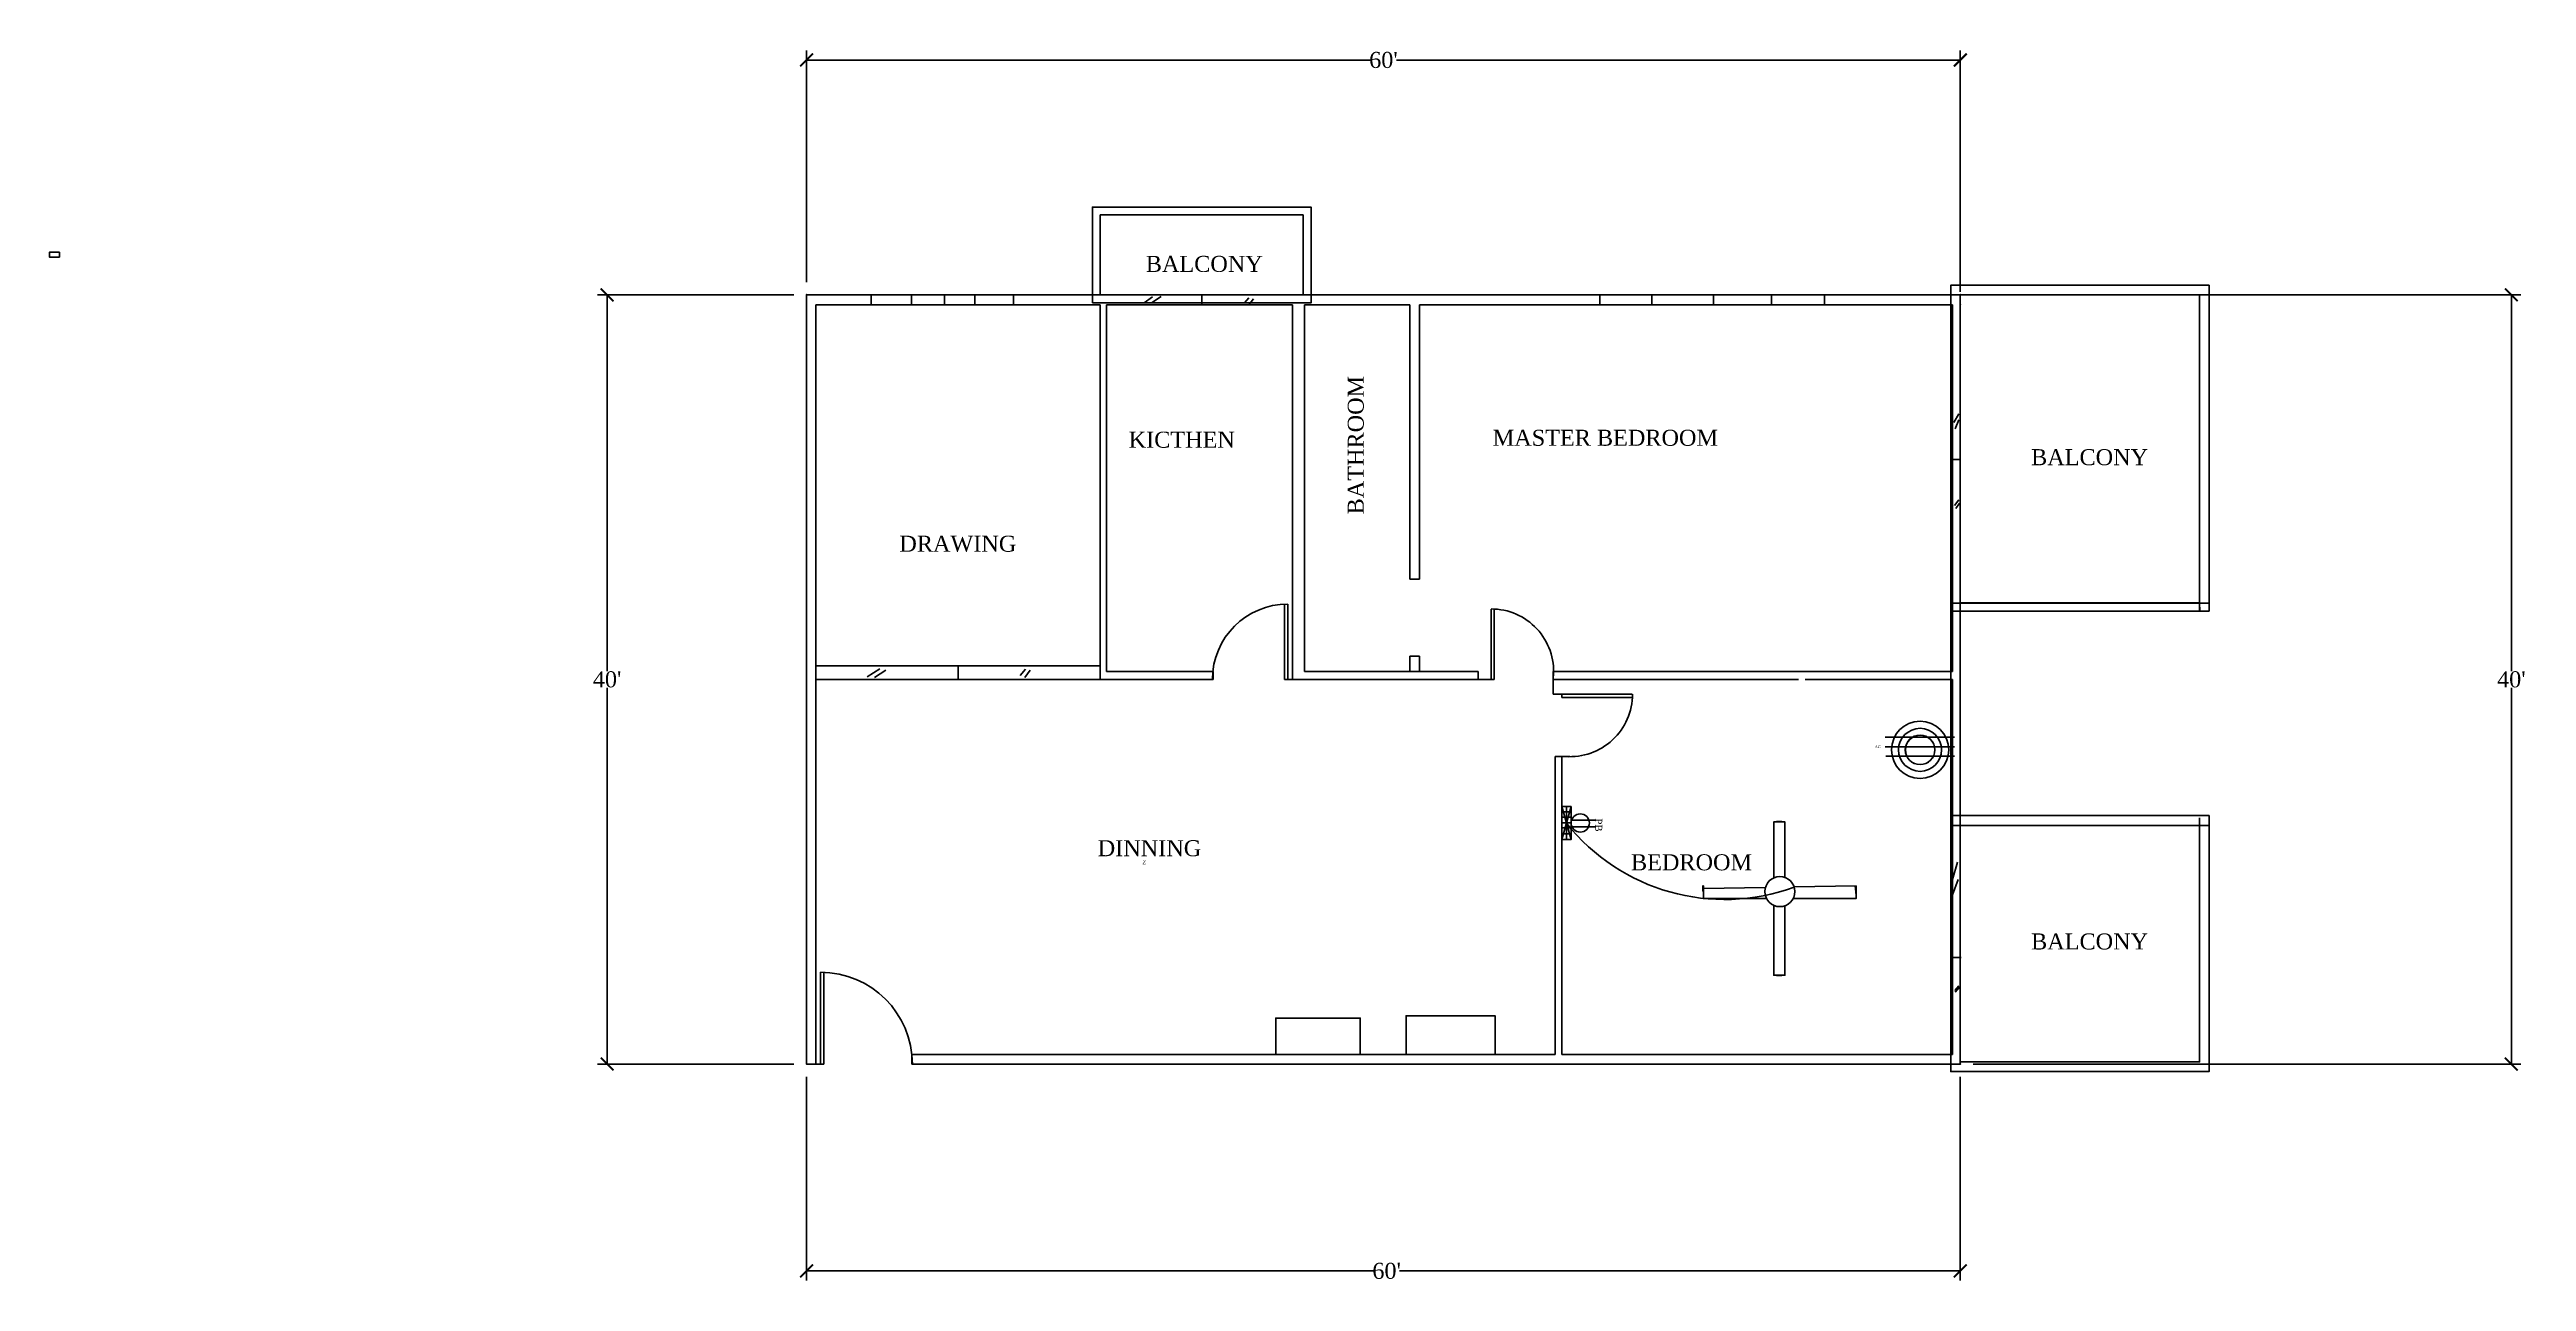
# Model space of a CAD drawing. Header units: inches. Extents: x -864 to 6721, y 1071 to 2315.
# Drawn here: x 3834 to 5380, y 1071 to 1840 of the extents above; entities that cross this region are included whole.
import ezdxf

# ---------------------------------------------------------------- set-up
doc = ezdxf.new("R2010")
doc.units = ezdxf.units.IN
for name, color, linetype in [('Door', 201, 'Continuous'), ('MY ROOM', 131, 'Continuous'), ('Wall', 2, 'Continuous'), ('Window', 90, 'Continuous')]:
    doc.layers.add(name, color=color, linetype=linetype)
doc.layers.add('Label', color=7, linetype='Continuous', plot=False)
doc.styles.get("Standard").update_dxf_attribs({"font": 'times.ttf'})
doc.dimstyles.new('ISO-25$0', dxfattribs={"dimtxt": 10, "dimasz": 8, "dimexe": 6, "dimexo": 8, "dimgap": 0.09, "dimtad": 0, "dimtih": 1, "dimtoh": 1, "dimdec": 0, "dimzin": 0, "dimlunit": 3, "dimtxsty": 'Standard', "dimblk": 'ARCHTICK', "dimcen": 5.09, "dimadec": 0, "dimazin": 0, "dimtfac": 1, "dimtdec": 0, "dimtmove": 0, "dimatfit": 3, "dimldrblk": 'ARCHTICK', "dimfxl": 1, "dimarcsym": 0})

msp = doc.modelspace()

# ---------------------------------------------------------------- texts
at = {"layer": 'Label', "char_height": 10, "attachment_point": 1}
for s, insert, width in [('BALCONY', (4518.4, 1711.1), 103.268), ('KICTHEN', (4507.7, 1601.4), 93.991), ('MASTER BEDROOM', (4734.9, 1602.6), 245.698), ('BALCONY', (5070.9, 1590.5), 103.268), ('DRAWING', (4364.6, 1536.5), 157.479), ('DINNING', (4488.4, 1346.5), 244.455), ('BEDROOM', (4821.2, 1337.7), 154.578), ('BALCONY', (5070.9, 1288.3), 103.268)]:
    msp.add_mtext(s, dxfattribs=dict(at, insert=insert, width=width))
at = {"layer": 'Label', "insert": (4644.4, 1549.8), "char_height": 10, "width": 82.466, "attachment_point": 1, "rotation": 90}
msp.add_mtext('BATHROOM', dxfattribs=at)
at = {"layer": 'Wall', "insert": (4516.3, 1334), "char_height": 2.5, "attachment_point": 1}
msp.add_mtext('Z', dxfattribs=at)

# ---------------------------------------------------------------- blocks, each defined once
blk = doc.blocks.new('_ArchTick')
at = {"color": 0, "linetype": 'ByBlock', "const_width": 0.15}
blk.add_lwpolyline([(-0.5, -0.5), (0.5, 0.5)], dxfattribs=at)
blk = doc.blocks.new('*D71')
at = {"color": 0, "lineweight": -2}
for p, q in [((4306.7, 1694.8), (4306.7, 1839.3)), ((4306.7, 1833.3), (4658.5, 1833.3)), ((5026.7, 1833.3), (4674.9, 1833.3)), ((5026.7, 1688.6), (5026.7, 1839.3))]:
    blk.add_line(p, q, dxfattribs=at)
at = {"layer": 'Label', "color": 0}
for p in [(5026.7, 1833.3), (4306.7, 1686.8), (5026.7, 1680.6)]:
    blk.add_point(p, dxfattribs=at)
at = {"color": 0, "lineweight": -2, "xscale": 8, "yscale": 8, "zscale": 8, "rotation": 180}
blk.add_blockref('_ArchTick', (4306.7, 1833.3), dxfattribs=at)
at = {"color": 0, "lineweight": -2, "xscale": 8, "yscale": 8, "zscale": 8}
blk.add_blockref('_ArchTick', (5026.7, 1833.3), dxfattribs=at)
at = {"color": 0, "insert": (4666.7, 1833.3), "char_height": 10, "attachment_point": 5}
blk.add_mtext("60'", dxfattribs=at)
blk = doc.blocks.new('*D72')
at = {"color": 0, "lineweight": -2}
for p, q in [((4298.7, 1686.8), (4176.2, 1686.8)), ((4182.2, 1686.8), (4182.2, 1451.9)), ((4182.2, 1206.8), (4182.2, 1441.6)), ((4298.7, 1206.8), (4176.2, 1206.8))]:
    blk.add_line(p, q, dxfattribs=at)
at = {"layer": 'Label', "color": 0}
for p in [(4306.7, 1686.8), (4182.2, 1206.8), (4306.7, 1206.8)]:
    blk.add_point(p, dxfattribs=at)
at = {"color": 0, "lineweight": -2, "xscale": 8, "yscale": 8, "zscale": 8}
for p, rotation in [((4182.2, 1686.8), 90), ((4182.2, 1206.8), 270)]:
    blk.add_blockref('_ArchTick', p, dxfattribs=dict(at, rotation=rotation))
at = {"color": 0, "insert": (4182.2, 1446.8), "char_height": 10, "attachment_point": 5}
blk.add_mtext("40'", dxfattribs=at)
blk = doc.blocks.new('*D73')
at = {"color": 0, "lineweight": -2}
for p, q in [((4306.7, 1198.8), (4306.7, 1071.7)), ((5026.7, 1198.8), (5026.7, 1071.7)), ((4306.7, 1077.7), (4660.5, 1077.7)), ((5026.7, 1077.7), (4676.8, 1077.7))]:
    blk.add_line(p, q, dxfattribs=at)
at = {"layer": 'Label', "color": 0}
for p in [(4306.7, 1206.8), (5026.7, 1206.8), (5026.7, 1077.7)]:
    blk.add_point(p, dxfattribs=at)
at = {"color": 0, "lineweight": -2, "xscale": 8, "yscale": 8, "zscale": 8, "rotation": 180}
blk.add_blockref('_ArchTick', (4306.7, 1077.7), dxfattribs=at)
at = {"color": 0, "lineweight": -2, "xscale": 8, "yscale": 8, "zscale": 8}
blk.add_blockref('_ArchTick', (5026.7, 1077.7), dxfattribs=at)
at = {"color": 0, "insert": (4668.7, 1077.7), "char_height": 10, "attachment_point": 5}
blk.add_mtext("60'", dxfattribs=at)
blk = doc.blocks.new('*D74')
at = {"color": 0, "lineweight": -2}
for p, q in [((5034.7, 1686.8), (5376.6, 1686.8)), ((5370.6, 1686.8), (5370.6, 1451.9)), ((5370.6, 1206.8), (5370.6, 1441.6)), ((5034.7, 1206.8), (5376.6, 1206.8))]:
    blk.add_line(p, q, dxfattribs=at)
at = {"layer": 'Label', "color": 0}
for p in [(5026.7, 1686.8), (5026.7, 1206.8), (5370.6, 1206.8)]:
    blk.add_point(p, dxfattribs=at)
at = {"color": 0, "lineweight": -2, "xscale": 8, "yscale": 8, "zscale": 8}
for p, rotation in [((5370.6, 1686.8), 90), ((5370.6, 1206.8), 270)]:
    blk.add_blockref('_ArchTick', p, dxfattribs=dict(at, rotation=rotation))
at = {"color": 0, "insert": (5370.6, 1446.8), "char_height": 10, "attachment_point": 5}
blk.add_mtext("40'", dxfattribs=at)
blk = doc.blocks.new('Fan')
for points in [[(5689.8, 1561.8), (5689.8, 1596.7), (5696.7, 1596.7), (5696.7, 1562.1)], [(5685.3, 1548.9), (5645.9, 1548.9), (5645.9, 1555.2), (5684.5, 1555.8)], [(5702.5, 1556.2), (5741.2, 1556.8), (5741.2, 1548.9), (5701.9, 1548.9)], [(5696.7, 1544.4), (5696.7, 1501), (5689.8, 1501), (5689.8, 1544.6)]]:
    blk.add_lwpolyline(points)
blk.add_lwpolyline([(5645.9, 1556.8), (5645.5, 1556.8), (5645.5, 1553.5), (5645.9, 1553.5)], close=True)
blk.add_circle((5693.6, 1553.2), 9.38)
for start, end in [(85.9088, 94.0912), (170.4558, 174.4222), (360, 9.5303), (265.9088, 274.0912)]:
    blk.add_arc((5693.2, 1548.9), 48, start, end)
blk = doc.blocks.new('PB')
for p, q in [((5609.29, 1395.2), (5609.29, 1398.69)), ((5610.24, 1398.69), (5610.24, 1395.2)), ((5607.37, 1395.2), (5612.01, 1393.92)), ((5612.01, 1395.2), (5607.37, 1393.92)), ((5607.37, 1393.92), (5607.37, 1395.2)), ((5607.37, 1395.2), (5608.13, 1395.2)), ((5607.37, 1394.56), (5612.01, 1394.56)), ((5608.13, 1395.2), (5608.13, 1393.92)), ((5608.13, 1393.92), (5608.88, 1393.92)), ((5608.88, 1393.92), (5608.88, 1395.2)), ((5608.88, 1395.2), (5609.69, 1395.2)), ((5609.69, 1395.2), (5609.69, 1393.92)), ((5609.69, 1393.92), (5610.36, 1393.92)), ((5610.36, 1393.92), (5610.36, 1395.2)), ((5610.36, 1395.2), (5611.19, 1395.2)), ((5611.19, 1395.2), (5611.19, 1393.92)), ((5611.19, 1393.92), (5611.25, 1394.13)), ((5612.01, 1393.92), (5612.01, 1395.2))]:
    blk.add_line(p, q)
blk.add_lwpolyline([(5607.37, 1395.2), (5612.01, 1395.2), (5612.01, 1393.92), (5607.37, 1393.92)], close=True)
blk.add_circle((5609.69, 1396.49), 1.28)
at = {"insert": (5609.05, 1399.57), "char_height": 1, "width": 2.2568, "attachment_point": 1}
blk.add_mtext('PB', dxfattribs=at)
blk = doc.blocks.new('AC')
for p, q in [((5447.6, 1486.1), (5512.7, 1486.1)), ((5447.6, 1477), (5512.7, 1477)), ((5512.7, 1468.1), (5448.1, 1468.1))]:
    blk.add_line(p, q)
for centre, radius in [((5480.4, 1474.1), 26.9), ((5480.4, 1474.1), 26.9), ((5480.4, 1474.1), 26.9), ((5480.4, 1474.1), 20.2), ((5480.4, 1474.1), 13.9), ((5480.5, 1474), 13.8)]:
    blk.add_circle(centre, radius)
at = {"insert": (5437.9, 1478.3), "char_height": 2.5, "width": 21.974, "attachment_point": 1}
blk.add_mtext('AC', dxfattribs=at)

# ---------------------------------------------------------------- dimensions: what is measured, and where the dimension line sits
dim = msp.add_linear_dim(base=(5026.7, 1833.3), p1=(4306.7, 1686.8), p2=(5026.7, 1680.6), dimstyle='ISO-25$0')
dim.commit()
dim.dimension.update_dxf_attribs({"geometry": '*D71', "text_midpoint": (4666.7, 1833.3)})
dim = msp.add_linear_dim(base=(4182.2, 1206.8), p1=(4306.7, 1686.8), p2=(4306.7, 1206.8), angle=90, dimstyle='ISO-25$0')
dim.commit()
dim.dimension.update_dxf_attribs({"geometry": '*D72', "text_midpoint": (4182.2, 1446.8)})
dim = msp.add_linear_dim(base=(5370.6, 1206.8), p1=(5026.7, 1686.8), p2=(5026.7, 1206.8), angle=90, dimstyle='ISO-25$0')
dim.commit()
dim.dimension.update_dxf_attribs({"geometry": '*D74', "text_midpoint": (5370.6, 1446.8), "dimtype": 160})
dim = msp.add_linear_dim(base=(5026.7, 1077.7), p1=(4306.7, 1206.8), p2=(5026.7, 1206.8), dimstyle='ISO-25$0')
dim.commit()
dim.dimension.update_dxf_attribs({"geometry": '*D73', "text_midpoint": (4668.7, 1077.7), "dimtype": 160})

# ---------------------------------------------------------------- linework, layer by layer
for p, q in [((4610, 1446.8), (4607, 1446.8)), ((4772.7, 1446.8), (4772.7, 1437.6)), ((4772.7, 1437.6), (4778.1, 1437.6)), ((4773.3, 1446.8), (4780.3, 1446.8))]:
    msp.add_line(p, q)
msp.add_lwpolyline([(3840.4, 1710.3), (3834.2, 1710.3), (3834.2, 1713.4), (3840.4, 1713.4)], close=True)
at = {"layer": 'Door'}
for p, q in [((4605, 1446.8), (4605, 1493.7)), ((4607, 1446.8), (4607, 1493.7)), ((4733.9, 1446.8), (4733.9, 1490.7)), ((4735.9, 1454.8), (4735.9, 1490.7)), ((4733.9, 1454.8), (4733.9, 1451.8)), ((4735.9, 1446.8), (4735.9, 1454.8)), ((4560.4, 1446.8), (4560.4, 1451.8)), ((4605, 1446.8), (4607, 1446.8)), ((4725.9, 1446.8), (4735.9, 1446.8)), ((4778.1, 1437.6), (4822, 1437.6)), ((4778.1, 1435.6), (4786.1, 1435.6)), ((4786.1, 1435.6), (4822, 1435.6)), ((4315.4, 1206.8), (4315.4, 1264.1)), ((4317.4, 1206.8), (4317.4, 1264)), ((4312.4, 1206.8), (4315.4, 1206.8)), ((4315.4, 1206.8), (4317.4, 1206.8)), ((4372.4, 1206.8), (4372.4, 1212.7)), ((4372.4, 1212.7), (4372.4, 1212.7))]:
    msp.add_line(p, q, dxfattribs=at)
for points in [[(4680.8, 1212.7), (4736.4, 1212.7), (4736.4, 1236.9), (4680.8, 1236.9)], [(4599.5, 1212.7), (4652.2, 1212.7), (4652.2, 1235.5), (4599.5, 1235.5)]]:
    msp.add_lwpolyline(points, close=True, dxfattribs=at)
for centre, radius, start, end in [((4607, 1446.8), 47, 90, 180), ((4733.9, 1451.8), 39, 355.9116, 90), ((4783.1, 1437.6), 39, 265.9116, 0), ((4315.4, 1206.8), 57.3, 0, 90)]:
    msp.add_arc(centre, radius, start, end, dxfattribs=at)
at = {"layer": 'MY ROOM'}
for p, q in [((5026.7, 1686.8), (5026.7, 1206.8)), ((4778.1, 1446.8), (4925.7, 1446.8)), ((4925.7, 1446.8), (4778.1, 1446.8)), ((4925.7, 1446.8), (4778.1, 1446.8)), ((4778.1, 1435.6), (4778.1, 1437.6)), ((4786.1, 1437.6), (4783.1, 1437.6)), ((5021.8, 1446.8), (4929.8, 1446.8)), ((5021.8, 1446.8), (4929.8, 1446.8)), ((5021.8, 1446.8), (5021.8, 1212.7)), ((4778.1, 1435.6), (4778.1, 1435.6)), ((4773.9, 1398.8), (4773.9, 1212.7)), ((4778.1, 1398.8), (4778.1, 1212.7)), ((4778.1, 1398.8), (4778.1, 1397.6)), ((4778.1, 1398.8), (4783.1, 1398.8)), ((5021.8, 1361.8), (5182, 1361.8)), ((5020.7, 1355.6), (5182, 1355.6)), ((5024.9, 1332.7), (5021.8, 1322)), ((5025.4, 1322), (5021.8, 1312.5)), ((5021.1, 1273.2), (5027.2, 1273.2)), ((5023.2, 1252.7), (5025.7, 1255.6)), ((5023.4, 1251.6), (5026.1, 1254.8)), ((5021.8, 1212.7), (4778.1, 1212.7))]:
    msp.add_line(p, q, dxfattribs=at)
for points in [[(5182, 1360.4), (5182, 1202.1), (5020.7, 1202.1), (5020.7, 1692.8), (5182, 1692.8), (5182, 1489.5)], [(5176, 1360.4), (5176, 1208.1), (5026.7, 1208.1), (5026.7, 1686.8), (5176, 1686.8), (5176, 1489.5)]]:
    msp.add_lwpolyline(points, dxfattribs=at)
msp.add_arc((4879.5, 1435.3), 125.8, 218.4006, 290.207, dxfattribs=at)
at = {"layer": 'Wall'}
for p, q in [((4306.7, 1686.8), (5176, 1686.8)), ((4306.7, 1206.8), (4306.7, 1686.8)), ((4522.5, 1685.6), (4517.4, 1681.8)), ((4528, 1685.7), (4522, 1681.8)), ((4553.3, 1686.8), (4553.3, 1680.6)), ((4312.4, 1680.6), (4490, 1680.6)), ((4312.4, 1212.7), (4312.4, 1680.6)), ((4490, 1680.6), (4490, 1446.8)), ((4610, 1680.6), (4493.9, 1680.6)), ((4493.9, 1680.6), (4493.9, 1451.8)), ((4493.9, 1680.6), (4610, 1680.6)), ((4582.6, 1684.9), (4579.9, 1681.8)), ((4585.7, 1684.4), (4582.6, 1680.6)), ((4610, 1451.8), (4610, 1680.6)), ((4610, 1680.6), (4610, 1578.6)), ((4610, 1578.6), (4610, 1680.6)), ((4617.4, 1451.8), (4617.4, 1680.6)), ((4617.4, 1680.6), (4683.1, 1680.6)), ((4683.1, 1680.6), (4683.1, 1509.3)), ((4689.3, 1680.6), (4689.3, 1509.3)), ((4689.3, 1680.6), (5021.8, 1680.6)), ((5021.8, 1680.6), (5021.8, 1451.8)), ((5021.8, 1680.6), (5021.8, 1451.8)), ((5025.8, 1612.6), (5022.7, 1607.2)), ((5025.8, 1608.8), (5023.4, 1603.2)), ((5020.7, 1584), (5026.7, 1584)), ((5025.8, 1558.9), (5023, 1555.4)), ((5026.2, 1556.8), (5024, 1553.5)), ((4689.3, 1509.3), (4683.1, 1509.3)), ((5021.8, 1494.5), (5026.7, 1494.5)), ((5182, 1489.5), (5021.8, 1489.5)), ((5026.7, 1494.6), (5176, 1494.6)), ((5026.7, 1494.5), (5182, 1494.5)), ((5176, 1494.6), (5176.2, 1489.5)), ((5182, 1494.5), (5182, 1494.5)), ((5182, 1494.5), (5182, 1489.5)), ((4344.5, 1448.5), (4352.5, 1453.4)), ((4401.2, 1455.3), (4401.2, 1446.8)), ((4443.3, 1453.2), (4439.9, 1449.2)), ((4683.1, 1461.3), (4683.1, 1451.8)), ((4683.1, 1451.8), (4683.1, 1461.3)), ((4683.1, 1461.3), (4689.3, 1461.3)), ((4683.1, 1451.8), (4683.1, 1456.9)), ((4683.1, 1456.9), (4683.1, 1456.9)), ((4683.1, 1456.9), (4683.1, 1451.8)), ((4689.3, 1461.3), (4689.3, 1451.8)), ((4349, 1448.1), (4356.1, 1452.5)), ((4443, 1448.1), (4446.3, 1452.5)), ((4490, 1446.8), (4560.4, 1446.8)), ((4560.4, 1451.8), (4493.9, 1451.8)), ((4608.9, 1446.8), (4610, 1446.8)), ((4610, 1451.8), (4610, 1446.8)), ((4725.9, 1446.8), (4610, 1446.8)), ((4683.1, 1451.8), (4617.4, 1451.8)), ((4683.1, 1451.8), (4725.9, 1451.8)), ((4683.1, 1451.8), (4687.7, 1451.8)), ((4683.1, 1446.8), (4724.7, 1446.8)), ((4689.3, 1451.8), (4689.3, 1451.5)), ((4725.9, 1446.8), (4725.9, 1451.8)), ((4772.7, 1446.8), (4772.7, 1451.8)), ((4772.7, 1451.8), (5021.8, 1451.8)), ((4772.7, 1446.8), (4772.7, 1451.8)), ((4772.7, 1446.8), (4773.9, 1446.8)), ((5021.8, 1451.8), (4773.9, 1451.8)), ((4778.1, 1398.8), (4773.9, 1398.8)), ((5182, 1361.8), (5182, 1356.8)), ((4312.4, 1206.8), (4306.7, 1206.8)), ((4312.4, 1212.7), (4312.4, 1206.8)), ((4773.9, 1212.7), (4372.4, 1212.7)), ((5026.7, 1206.8), (4372.4, 1206.8))]:
    msp.add_line(p, q, dxfattribs=at)
for points in [[(4485.1, 1681.8), (4621.5, 1681.8), (4621.5, 1741.6), (4485.1, 1741.6)], [(4490, 1686.8), (4616.6, 1686.8), (4616.6, 1736.7), (4490, 1736.7)], [(4490, 1446.8), (4312.4, 1446.8), (4312.4, 1455.3), (4490, 1455.3)]]:
    msp.add_lwpolyline(points, close=True, dxfattribs=at)
at = {"layer": 'Window'}
for p, q in [((4347, 1686.8), (4347, 1680.6)), ((4372.1, 1680.6), (4372.1, 1686.8)), ((4372.1, 1686.8), (4392.8, 1686.8)), ((4372.1, 1686.8), (4372.1, 1680.6)), ((4392.8, 1686.8), (4392.8, 1680.6)), ((4392.8, 1680.6), (4392.8, 1686.8)), ((4392.8, 1686.8), (4411.8, 1686.8)), ((4411.8, 1680.6), (4411.8, 1686.8)), ((4411.8, 1686.8), (4435.8, 1686.8)), ((4411.8, 1686.8), (4411.8, 1680.6)), ((4435.8, 1686.8), (4435.8, 1680.6)), ((4801.7, 1686.8), (4801.7, 1680.6)), ((4908.8, 1686.8), (4834.2, 1686.8)), ((4834.2, 1686.8), (4834.2, 1680.6)), ((4872.7, 1680.6), (4872.7, 1686.8)), ((4872.7, 1686.8), (4942, 1686.8)), ((4908.8, 1680.6), (4908.8, 1686.8)), ((4942, 1686.8), (4942, 1680.6)), ((4347, 1680.6), (4372.1, 1680.6)), ((4372.1, 1680.6), (4392.8, 1680.6)), ((4392.8, 1680.6), (4411.8, 1680.6)), ((4801.7, 1680.6), (4872.7, 1680.6))]:
    msp.add_line(p, q, dxfattribs=at)
for points in [[(4347, 1686.8), (4435.8, 1686.8), (4435.8, 1686.8), (4347, 1686.8)], [(4347, 1686.8), (4435.8, 1686.8), (4435.8, 1680.6), (4347, 1680.6)], [(4801.7, 1686.8), (4942, 1686.8), (4942, 1680.6), (4801.7, 1680.6)]]:
    msp.add_lwpolyline(points, close=True, dxfattribs=at)

# ---------------------------------------------------------------- block references
at = {"layer": 'MY ROOM', "xscale": 0.664255671101273, "yscale": 0.664255671101273, "zscale": 0.664255671101273}
msp.add_blockref('AC', (1361.2, 423.7), dxfattribs=at)
at = {"layer": 'MY ROOM', "xscale": 4.452823137446103, "yscale": 4.452823137446103, "zscale": 4.45282313744633, "rotation": 270}
msp.add_blockref('PB', (-1428.8, 26336.2), dxfattribs=at)
at = {"layer": 'MY ROOM'}
msp.add_blockref('Fan', (-779.5, -238.8), dxfattribs=at)

msp.set_redraw_order([(e.dxf.handle, doc.entitydb.next_handle()) for e in msp.query("TEXT MTEXT ATTDEF DIMENSION ARC_DIMENSION")])  # texts and dimensions are drawn at this point

doc.saveas('drawing.dxf')
